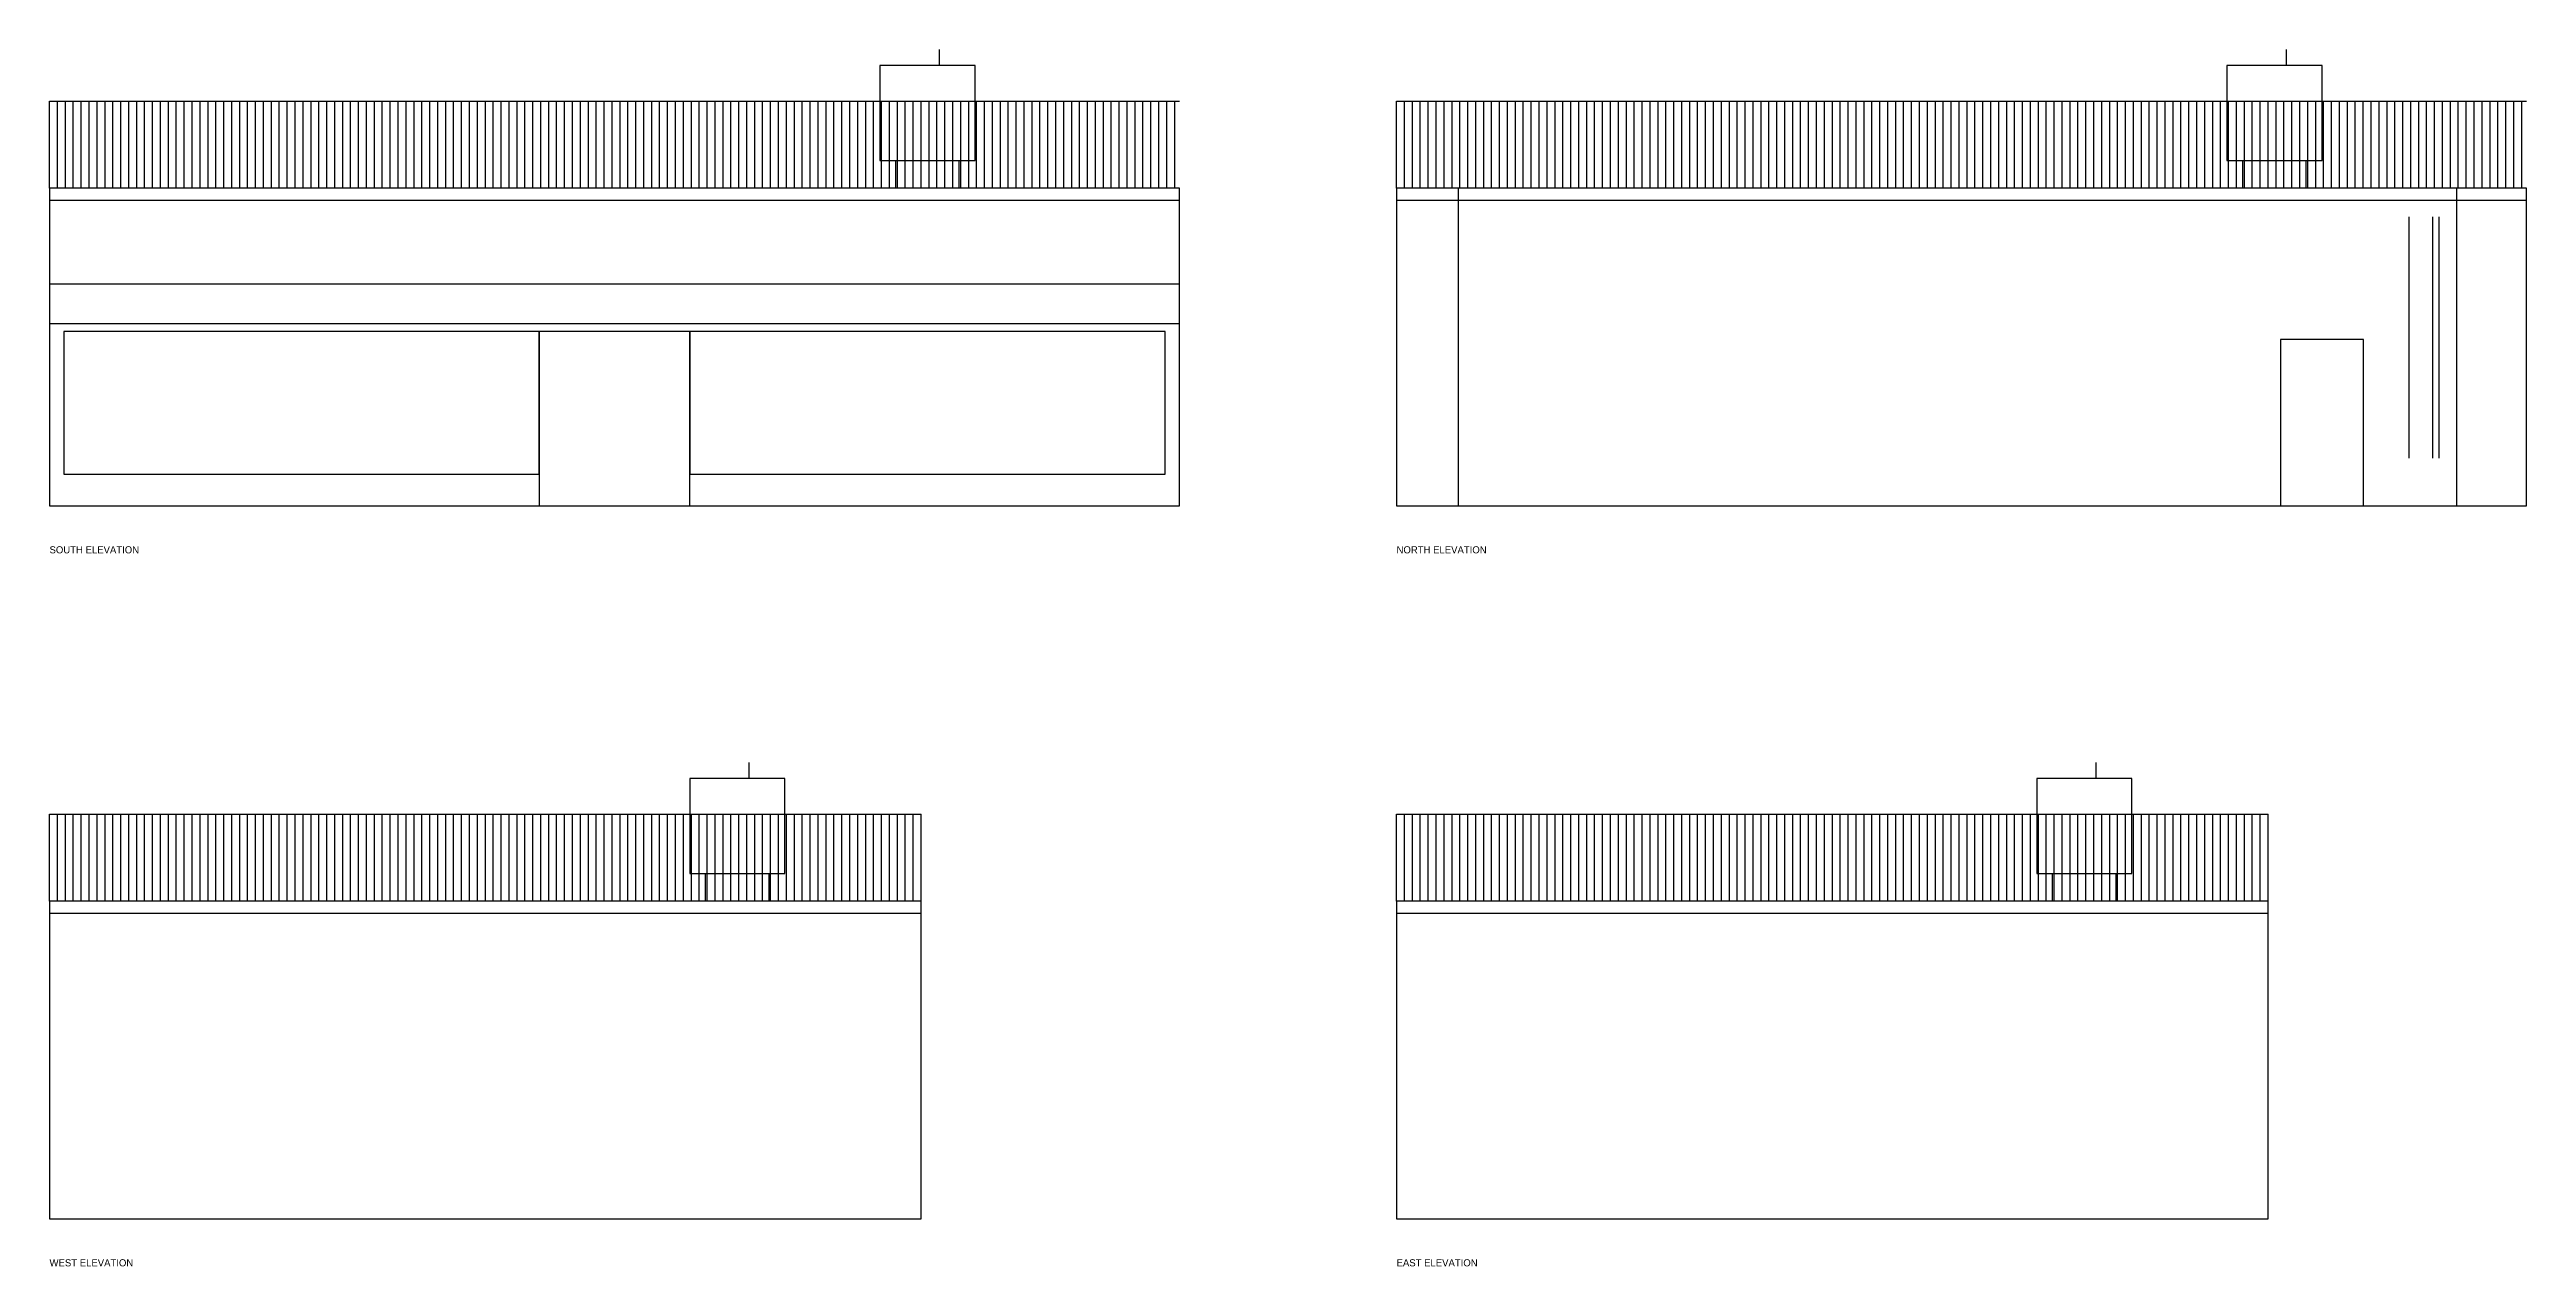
# Model space of a CAD drawing. Header units: millimetres. Extents: x -180 to 31260, y -44000 to 15420.
# Drawn here: x 0 to 31260, y -19601 to -4240 of the extents above; entities that cross this region are included whole.
import ezdxf

# ---------------------------------------------------------------- set-up
doc = ezdxf.new("R2010")
doc.units = ezdxf.units.MM
for name, color, linetype in [('DRAIN', 1, 'Continuous'), ('EXISTING', 8, 'Continuous'), ('PROPOSED', 3, 'Continuous'), ('TEXT', 7, 'Continuous')]:
    doc.layers.add(name, color=color, linetype=linetype)

msp = doc.modelspace()

# ---------------------------------------------------------------- texts
at = {"layer": 'TEXT'}
for s, p in [('SOUTH ELEVATION', (0, -10600)), ('NORTH ELEVATION', (17000, -10600)), ('WEST ELEVATION', (0, -19600)), ('EAST ELEVATION', (17000, -19600))]:
    msp.add_text(s, height=90, dxfattribs=at).set_placement(p)

# ---------------------------------------------------------------- linework, layer by layer
at = {"layer": 'DRAIN'}
for p, q in [((17780, -10000), (17780, -5990)), ((30380, -10000), (30380, -5990))]:
    msp.add_line(p, q, dxfattribs=at)
at = {"layer": 'EXISTING'}
for p, q in [((0, -5990), (0, -4890)), ((100, -5990), (100, -4890)), ((200, -5990), (200, -4890)), ((300, -5990), (300, -4890)), ((400, -5990), (400, -4890)), ((500, -5990), (500, -4890)), ((600, -5990), (600, -4890)), ((700, -5990), (700, -4890)), ((800, -5990), (800, -4890)), ((900, -5990), (900, -4890)), ((1000, -5990), (1000, -4890)), ((1100, -5990), (1100, -4890)), ((1200, -5990), (1200, -4890)), ((1300, -5990), (1300, -4890)), ((1400, -5990), (1400, -4890)), ((1500, -5990), (1500, -4890)), ((1600, -5990), (1600, -4890)), ((1700, -5990), (1700, -4890)), ((1800, -5990), (1800, -4890)), ((1900, -5990), (1900, -4890)), ((2000, -5990), (2000, -4890)), ((2100, -5990), (2100, -4890)), ((2200, -5990), (2200, -4890)), ((2300, -5990), (2300, -4890)), ((2400, -5990), (2400, -4890)), ((2500, -5990), (2500, -4890)), ((2600, -5990), (2600, -4890)), ((2700, -5990), (2700, -4890)), ((2800, -5990), (2800, -4890)), ((2900, -5990), (2900, -4890)), ((3000, -5990), (3000, -4890)), ((3100, -5990), (3100, -4890)), ((3200, -5990), (3200, -4890)), ((3300, -5990), (3300, -4890)), ((3400, -5990), (3400, -4890)), ((3500, -5990), (3500, -4890)), ((3600, -5990), (3600, -4890)), ((3700, -5990), (3700, -4890)), ((3800, -5990), (3800, -4890)), ((3900, -5990), (3900, -4890)), ((4000, -5990), (4000, -4890)), ((4100, -5990), (4100, -4890)), ((4200, -5990), (4200, -4890)), ((4300, -5990), (4300, -4890)), ((4400, -5990), (4400, -4890)), ((4500, -5990), (4500, -4890)), ((4600, -5990), (4600, -4890)), ((4700, -5990), (4700, -4890)), ((4800, -5990), (4800, -4890)), ((4900, -5990), (4900, -4890)), ((5000, -5990), (5000, -4890)), ((5100, -5990), (5100, -4890)), ((5200, -5990), (5200, -4890)), ((5300, -5990), (5300, -4890)), ((5400, -5990), (5400, -4890)), ((5500, -5990), (5500, -4890)), ((5600, -5990), (5600, -4890)), ((5700, -5990), (5700, -4890)), ((5800, -5990), (5800, -4890)), ((5900, -5990), (5900, -4890)), ((6000, -5990), (6000, -4890)), ((6100, -5990), (6100, -4890)), ((6200, -5990), (6200, -4890)), ((6300, -5990), (6300, -4890)), ((6400, -5990), (6400, -4890)), ((6500, -5990), (6500, -4890)), ((6600, -5990), (6600, -4890)), ((6700, -5990), (6700, -4890)), ((6800, -5990), (6800, -4890)), ((6900, -5990), (6900, -4890)), ((7000, -5990), (7000, -4890)), ((7100, -5990), (7100, -4890)), ((7200, -5990), (7200, -4890)), ((7300, -5990), (7300, -4890)), ((7400, -5990), (7400, -4890)), ((7500, -5990), (7500, -4890)), ((7600, -5990), (7600, -4890)), ((7700, -5990), (7700, -4890)), ((7800, -5990), (7800, -4890)), ((7900, -5990), (7900, -4890)), ((8000, -5990), (8000, -4890)), ((8100, -5990), (8100, -4890)), ((8200, -5990), (8200, -4890)), ((8300, -5990), (8300, -4890)), ((8400, -5990), (8400, -4890)), ((8500, -5990), (8500, -4890)), ((8600, -5990), (8600, -4890)), ((8700, -5990), (8700, -4890)), ((8800, -5990), (8800, -4890)), ((8900, -5990), (8900, -4890)), ((9000, -5990), (9000, -4890)), ((9100, -5990), (9100, -4890)), ((9200, -5990), (9200, -4890)), ((9300, -5990), (9300, -4890)), ((9400, -5990), (9400, -4890)), ((9500, -5990), (9500, -4890)), ((9600, -5990), (9600, -4890)), ((9700, -5990), (9700, -4890)), ((9800, -5990), (9800, -4890)), ((9900, -5990), (9900, -4890)), ((10000, -5990), (10000, -4890)), ((10100, -5990), (10100, -4890)), ((10200, -5990), (10200, -4890)), ((10300, -5990), (10300, -4890)), ((10400, -5990), (10400, -4890)), ((10500, -5990), (10500, -4890)), ((10600, -5990), (10600, -4890)), ((10700, -5990), (10700, -4890)), ((10800, -5990), (10800, -4890)), ((10900, -5990), (10900, -4890)), ((11000, -5990), (11000, -4890)), ((11100, -5990), (11100, -4890)), ((11200, -5990), (11200, -4890)), ((11300, -5990), (11300, -4890)), ((11400, -5990), (11400, -4890)), ((11500, -5990), (11500, -4890)), ((11600, -5990), (11600, -4890)), ((11700, -5990), (11700, -4890)), ((11800, -5990), (11800, -4890)), ((11900, -5990), (11900, -4890)), ((12000, -5990), (12000, -4890)), ((12100, -5990), (12100, -4890)), ((12200, -5990), (12200, -4890)), ((12300, -5990), (12300, -4890)), ((12400, -5990), (12400, -4890)), ((12500, -5990), (12500, -4890)), ((12600, -5990), (12600, -4890)), ((12700, -5990), (12700, -4890)), ((12800, -5990), (12800, -4890)), ((12900, -5990), (12900, -4890)), ((13000, -5990), (13000, -4890)), ((13100, -5990), (13100, -4890)), ((13200, -5990), (13200, -4890)), ((13300, -5990), (13300, -4890)), ((13400, -5990), (13400, -4890)), ((13500, -5990), (13500, -4890)), ((13600, -5990), (13600, -4890)), ((13700, -5990), (13700, -4890)), ((13800, -5990), (13800, -4890)), ((13900, -5990), (13900, -4890)), ((14000, -5990), (14000, -4890)), ((14100, -5990), (14100, -4890)), ((14200, -5990), (14200, -4890)), ((17000, -5990), (17000, -4890)), ((17100, -5990), (17100, -4890)), ((17200, -5990), (17200, -4890)), ((17300, -5990), (17300, -4890)), ((17400, -5990), (17400, -4890)), ((17500, -5990), (17500, -4890)), ((17600, -5990), (17600, -4890)), ((17700, -5990), (17700, -4890)), ((17800, -5990), (17800, -4890)), ((17900, -5990), (17900, -4890)), ((18000, -5990), (18000, -4890)), ((18100, -5990), (18100, -4890)), ((18200, -5990), (18200, -4890)), ((18300, -5990), (18300, -4890)), ((18400, -5990), (18400, -4890)), ((18500, -5990), (18500, -4890)), ((18600, -5990), (18600, -4890)), ((18700, -5990), (18700, -4890)), ((18800, -5990), (18800, -4890)), ((18900, -5990), (18900, -4890)), ((19000, -5990), (19000, -4890)), ((19100, -5990), (19100, -4890)), ((19200, -5990), (19200, -4890)), ((19300, -5990), (19300, -4890)), ((19400, -5990), (19400, -4890)), ((19500, -5990), (19500, -4890)), ((19600, -5990), (19600, -4890)), ((19700, -5990), (19700, -4890)), ((19800, -5990), (19800, -4890)), ((19900, -5990), (19900, -4890)), ((20000, -5990), (20000, -4890)), ((20100, -5990), (20100, -4890)), ((20200, -5990), (20200, -4890)), ((20300, -5990), (20300, -4890)), ((20400, -5990), (20400, -4890)), ((20500, -5990), (20500, -4890)), ((20600, -5990), (20600, -4890)), ((20700, -5990), (20700, -4890)), ((20800, -5990), (20800, -4890)), ((20900, -5990), (20900, -4890)), ((21000, -5990), (21000, -4890)), ((21100, -5990), (21100, -4890)), ((21200, -5990), (21200, -4890)), ((21300, -5990), (21300, -4890)), ((21400, -5990), (21400, -4890)), ((21500, -5990), (21500, -4890)), ((21600, -5990), (21600, -4890)), ((21700, -5990), (21700, -4890)), ((21800, -5990), (21800, -4890)), ((21900, -5990), (21900, -4890)), ((22000, -5990), (22000, -4890)), ((22100, -5990), (22100, -4890)), ((22200, -5990), (22200, -4890)), ((22300, -5990), (22300, -4890)), ((22400, -5990), (22400, -4890)), ((22500, -5990), (22500, -4890)), ((22600, -5990), (22600, -4890)), ((22700, -5990), (22700, -4890)), ((22800, -5990), (22800, -4890)), ((22900, -5990), (22900, -4890)), ((23000, -5990), (23000, -4890)), ((23100, -5990), (23100, -4890)), ((23200, -5990), (23200, -4890)), ((23300, -5990), (23300, -4890)), ((23400, -5990), (23400, -4890)), ((23500, -5990), (23500, -4890)), ((23600, -5990), (23600, -4890)), ((23700, -5990), (23700, -4890)), ((23800, -5990), (23800, -4890)), ((23900, -5990), (23900, -4890)), ((24000, -5990), (24000, -4890)), ((24100, -5990), (24100, -4890)), ((24200, -5990), (24200, -4890)), ((24300, -5990), (24300, -4890)), ((24400, -5990), (24400, -4890)), ((24500, -5990), (24500, -4890)), ((24600, -5990), (24600, -4890)), ((24700, -5990), (24700, -4890)), ((24800, -5990), (24800, -4890)), ((24900, -5990), (24900, -4890)), ((25000, -5990), (25000, -4890)), ((25100, -5990), (25100, -4890)), ((25200, -5990), (25200, -4890)), ((25300, -5990), (25300, -4890)), ((25400, -5990), (25400, -4890)), ((25500, -5990), (25500, -4890)), ((25600, -5990), (25600, -4890)), ((25700, -5990), (25700, -4890)), ((25800, -5990), (25800, -4890)), ((25900, -5990), (25900, -4890)), ((26000, -5990), (26000, -4890)), ((26100, -5990), (26100, -4890)), ((26200, -5990), (26200, -4890)), ((26300, -5990), (26300, -4890)), ((26400, -5990), (26400, -4890)), ((26500, -5990), (26500, -4890)), ((26600, -5990), (26600, -4890)), ((26700, -5990), (26700, -4890)), ((26800, -5990), (26800, -4890)), ((26900, -5990), (26900, -4890)), ((27000, -5990), (27000, -4890)), ((27100, -5990), (27100, -4890)), ((27200, -5990), (27200, -4890)), ((27300, -5990), (27300, -4890)), ((27400, -5990), (27400, -4890)), ((27500, -5990), (27500, -4890)), ((27600, -5990), (27600, -4890)), ((27700, -5990), (27700, -4890)), ((27800, -5990), (27800, -4890)), ((27900, -5990), (27900, -4890)), ((28000, -5990), (28000, -4890)), ((28100, -5990), (28100, -4890)), ((28200, -5990), (28200, -4890)), ((28300, -5990), (28300, -4890)), ((28400, -5990), (28400, -4890)), ((28500, -5990), (28500, -4890)), ((28600, -5990), (28600, -4890)), ((28700, -5990), (28700, -4890)), ((28800, -5990), (28800, -4890)), ((28900, -5990), (28900, -4890)), ((29000, -5990), (29000, -4890)), ((29100, -5990), (29100, -4890)), ((29200, -5990), (29200, -4890)), ((29300, -5990), (29300, -4890)), ((29400, -5990), (29400, -4890)), ((29500, -5990), (29500, -4890)), ((29600, -5990), (29600, -4890)), ((29700, -5990), (29700, -4890)), ((29800, -5990), (29800, -4890)), ((29900, -5990), (29900, -4890)), ((30000, -5990), (30000, -4890)), ((30100, -5990), (30100, -4890)), ((30200, -5990), (30200, -4890)), ((30300, -5990), (30300, -4890)), ((30400, -5990), (30400, -4890)), ((30500, -5990), (30500, -4890)), ((30600, -5990), (30600, -4890)), ((30700, -5990), (30700, -4890)), ((30800, -5990), (30800, -4890)), ((30900, -5990), (30900, -4890)), ((31000, -5990), (31000, -4890)), ((31100, -5990), (31100, -4890)), ((31200, -5990), (31200, -4890)), ((0, -6140), (14260, -6140)), ((17000, -6140), (31260, -6140)), ((0, -14990), (0, -13890)), ((100, -14990), (100, -13890)), ((200, -14990), (200, -13890)), ((300, -14990), (300, -13890)), ((400, -14990), (400, -13890)), ((500, -14990), (500, -13890)), ((600, -14990), (600, -13890)), ((700, -14990), (700, -13890)), ((800, -14990), (800, -13890)), ((900, -14990), (900, -13890)), ((1000, -14990), (1000, -13890)), ((1100, -14990), (1100, -13890)), ((1200, -14990), (1200, -13890)), ((1300, -14990), (1300, -13890)), ((1400, -14990), (1400, -13890)), ((1500, -14990), (1500, -13890)), ((1600, -14990), (1600, -13890)), ((1700, -14990), (1700, -13890)), ((1800, -14990), (1800, -13890)), ((1900, -14990), (1900, -13890)), ((2000, -14990), (2000, -13890)), ((2100, -14990), (2100, -13890)), ((2200, -14990), (2200, -13890)), ((2300, -14990), (2300, -13890)), ((2400, -14990), (2400, -13890)), ((2500, -14990), (2500, -13890)), ((2600, -14990), (2600, -13890)), ((2700, -14990), (2700, -13890)), ((2800, -14990), (2800, -13890)), ((2900, -14990), (2900, -13890)), ((3000, -14990), (3000, -13890)), ((3100, -14990), (3100, -13890)), ((3200, -14990), (3200, -13890)), ((3300, -14990), (3300, -13890)), ((3400, -14990), (3400, -13890)), ((3500, -14990), (3500, -13890)), ((3600, -14990), (3600, -13890)), ((3700, -14990), (3700, -13890)), ((3800, -14990), (3800, -13890)), ((3900, -14990), (3900, -13890)), ((4000, -14990), (4000, -13890)), ((4100, -14990), (4100, -13890)), ((4200, -14990), (4200, -13890)), ((4300, -14990), (4300, -13890)), ((4400, -14990), (4400, -13890)), ((4500, -14990), (4500, -13890)), ((4600, -14990), (4600, -13890)), ((4700, -14990), (4700, -13890)), ((4800, -14990), (4800, -13890)), ((4900, -14990), (4900, -13890)), ((5000, -14990), (5000, -13890)), ((5100, -14990), (5100, -13890)), ((5200, -14990), (5200, -13890)), ((5300, -14990), (5300, -13890)), ((5400, -14990), (5400, -13890)), ((5500, -14990), (5500, -13890)), ((5600, -14990), (5600, -13890)), ((5700, -14990), (5700, -13890)), ((5800, -14990), (5800, -13890)), ((5900, -14990), (5900, -13890)), ((6000, -14990), (6000, -13890)), ((6100, -14990), (6100, -13890)), ((6200, -14990), (6200, -13890)), ((6300, -14990), (6300, -13890)), ((6400, -14990), (6400, -13890)), ((6500, -14990), (6500, -13890)), ((6600, -14990), (6600, -13890)), ((6700, -14990), (6700, -13890)), ((6800, -14990), (6800, -13890)), ((6900, -14990), (6900, -13890)), ((7000, -14990), (7000, -13890)), ((7100, -14990), (7100, -13890)), ((7200, -14990), (7200, -13890)), ((7300, -14990), (7300, -13890)), ((7400, -14990), (7400, -13890)), ((7500, -14990), (7500, -13890)), ((7600, -14990), (7600, -13890)), ((7700, -14990), (7700, -13890)), ((7800, -14990), (7800, -13890)), ((7900, -14990), (7900, -13890)), ((8000, -14990), (8000, -13890)), ((8100, -14990), (8100, -13890)), ((8200, -14990), (8200, -13890)), ((8300, -14990), (8300, -13890)), ((8400, -14990), (8400, -13890)), ((8500, -14990), (8500, -13890)), ((8600, -14990), (8600, -13890)), ((8700, -14990), (8700, -13890)), ((8800, -14990), (8800, -13890)), ((8900, -14990), (8900, -13890)), ((9000, -14990), (9000, -13890)), ((9100, -14990), (9100, -13890)), ((9200, -14990), (9200, -13890)), ((9300, -14990), (9300, -13890)), ((9400, -14990), (9400, -13890)), ((9500, -14990), (9500, -13890)), ((9600, -14990), (9600, -13890)), ((9700, -14990), (9700, -13890)), ((9800, -14990), (9800, -13890)), ((9900, -14990), (9900, -13890)), ((10000, -14990), (10000, -13890)), ((10100, -14990), (10100, -13890)), ((10200, -14990), (10200, -13890)), ((10300, -14990), (10300, -13890)), ((10400, -14990), (10400, -13890)), ((10500, -14990), (10500, -13890)), ((10600, -14990), (10600, -13890)), ((10700, -14990), (10700, -13890)), ((10800, -14990), (10800, -13890)), ((10900, -14990), (10900, -13890)), ((11000, -14990), (11000, -13890)), ((17000, -14990), (17000, -13890)), ((17100, -14990), (17100, -13890)), ((17200, -14990), (17200, -13890)), ((17300, -14990), (17300, -13890)), ((17400, -14990), (17400, -13890)), ((17500, -14990), (17500, -13890)), ((17600, -14990), (17600, -13890)), ((17700, -14990), (17700, -13890)), ((17800, -14990), (17800, -13890)), ((17900, -14990), (17900, -13890)), ((18000, -14990), (18000, -13890)), ((18100, -14990), (18100, -13890)), ((18200, -14990), (18200, -13890)), ((18300, -14990), (18300, -13890)), ((18400, -14990), (18400, -13890)), ((18500, -14990), (18500, -13890)), ((18600, -14990), (18600, -13890)), ((18700, -14990), (18700, -13890)), ((18800, -14990), (18800, -13890)), ((18900, -14990), (18900, -13890)), ((19000, -14990), (19000, -13890)), ((19100, -14990), (19100, -13890)), ((19200, -14990), (19200, -13890)), ((19300, -14990), (19300, -13890)), ((19400, -14990), (19400, -13890)), ((19500, -14990), (19500, -13890)), ((19600, -14990), (19600, -13890)), ((19700, -14990), (19700, -13890)), ((19800, -14990), (19800, -13890)), ((19900, -14990), (19900, -13890)), ((20000, -14990), (20000, -13890)), ((20100, -14990), (20100, -13890)), ((20200, -14990), (20200, -13890)), ((20300, -14990), (20300, -13890)), ((20400, -14990), (20400, -13890)), ((20500, -14990), (20500, -13890)), ((20600, -14990), (20600, -13890)), ((20700, -14990), (20700, -13890)), ((20800, -14990), (20800, -13890)), ((20900, -14990), (20900, -13890)), ((21000, -14990), (21000, -13890)), ((21100, -14990), (21100, -13890)), ((21200, -14990), (21200, -13890)), ((21300, -14990), (21300, -13890)), ((21400, -14990), (21400, -13890)), ((21500, -14990), (21500, -13890)), ((21600, -14990), (21600, -13890)), ((21700, -14990), (21700, -13890)), ((21800, -14990), (21800, -13890)), ((21900, -14990), (21900, -13890)), ((22000, -14990), (22000, -13890)), ((22100, -14990), (22100, -13890)), ((22200, -14990), (22200, -13890)), ((22300, -14990), (22300, -13890)), ((22400, -14990), (22400, -13890)), ((22500, -14990), (22500, -13890)), ((22600, -14990), (22600, -13890)), ((22700, -14990), (22700, -13890)), ((22800, -14990), (22800, -13890)), ((22900, -14990), (22900, -13890)), ((23000, -14990), (23000, -13890)), ((23100, -14990), (23100, -13890)), ((23200, -14990), (23200, -13890)), ((23300, -14990), (23300, -13890)), ((23400, -14990), (23400, -13890)), ((23500, -14990), (23500, -13890)), ((23600, -14990), (23600, -13890)), ((23700, -14990), (23700, -13890)), ((23800, -14990), (23800, -13890)), ((23900, -14990), (23900, -13890)), ((24000, -14990), (24000, -13890)), ((24100, -14990), (24100, -13890)), ((24200, -14990), (24200, -13890)), ((24300, -14990), (24300, -13890)), ((24400, -14990), (24400, -13890)), ((24500, -14990), (24500, -13890)), ((24600, -14990), (24600, -13890)), ((24700, -14990), (24700, -13890)), ((24800, -14990), (24800, -13890)), ((24900, -14990), (24900, -13890)), ((25000, -14990), (25000, -13890)), ((25100, -14990), (25100, -13890)), ((25200, -14990), (25200, -13890)), ((25300, -14990), (25300, -13890)), ((25400, -14990), (25400, -13890)), ((25500, -14990), (25500, -13890)), ((25600, -14990), (25600, -13890)), ((25700, -14990), (25700, -13890)), ((25800, -14990), (25800, -13890)), ((25900, -14990), (25900, -13890)), ((26000, -14990), (26000, -13890)), ((26100, -14990), (26100, -13890)), ((26200, -14990), (26200, -13890)), ((26300, -14990), (26300, -13890)), ((26400, -14990), (26400, -13890)), ((26500, -14990), (26500, -13890)), ((26600, -14990), (26600, -13890)), ((26700, -14990), (26700, -13890)), ((26800, -14990), (26800, -13890)), ((26900, -14990), (26900, -13890)), ((27000, -14990), (27000, -13890)), ((27100, -14990), (27100, -13890)), ((27200, -14990), (27200, -13890)), ((27300, -14990), (27300, -13890)), ((27400, -14990), (27400, -13890)), ((27500, -14990), (27500, -13890)), ((27600, -14990), (27600, -13890)), ((27700, -14990), (27700, -13890)), ((27800, -14990), (27800, -13890)), ((27900, -14990), (27900, -13890)), ((28000, -14990), (28000, -13890)), ((0, -15140), (11000, -15140)), ((17000, -15140), (28000, -15140))]:
    msp.add_line(p, q, dxfattribs=at)
for points in [[(0, -10000), (14260, -10000), (14260, -5990), (0, -5990)], [(17000, -10000), (31260, -10000), (31260, -5990), (17000, -5990)], [(180, -9600), (6180, -9600), (6180, -7800), (180, -7800)], [(6180, -10000), (8080, -10000), (8080, -7800), (6180, -7800)], [(8080, -9600), (14080, -9600), (14080, -7800), (8080, -7800)], [(0, -19000), (11000, -19000), (11000, -14990), (0, -14990)], [(17000, -19000), (28000, -19000), (28000, -14990), (17000, -14990)]]:
    msp.add_lwpolyline(points, close=True, dxfattribs=at)
at = {"layer": 'PROPOSED'}
for p, q in [((11230, -4440), (11230, -4240)), ((28230, -4440), (28230, -4240)), ((0, -5990), (0, -4890)), ((0, -4890), (14260, -4890)), ((1200, -5990), (1200, -4890)), ((2400, -5990), (2400, -4890)), ((3600, -5990), (3600, -4890)), ((4800, -5990), (4800, -4890)), ((6000, -5990), (6000, -4890)), ((7200, -5990), (7200, -4890)), ((8400, -5990), (8400, -4890)), ((9600, -5990), (9600, -4890)), ((10800, -5990), (10800, -4890)), ((12000, -5990), (12000, -4890)), ((13200, -5990), (13200, -4890)), ((17000, -5990), (17000, -4890)), ((17000, -4890), (31260, -4890)), ((18200, -5990), (18200, -4890)), ((19400, -5990), (19400, -4890)), ((20600, -5990), (20600, -4890)), ((21800, -5990), (21800, -4890)), ((23000, -5990), (23000, -4890)), ((24200, -5990), (24200, -4890)), ((25400, -5990), (25400, -4890)), ((26600, -5990), (26600, -4890)), ((27800, -5990), (27800, -4890)), ((29000, -5990), (29000, -4890)), ((30200, -5990), (30200, -4890)), ((10680, -5990), (10680, -5640)), ((11480, -5990), (11480, -5640)), ((27680, -5990), (27680, -5640)), ((28480, -5990), (28480, -5640)), ((29780, -9400), (29780, -6350)), ((30080, -9400), (30080, -6350)), ((30160, -9400), (30160, -6350)), ((8830, -13440), (8830, -13240)), ((25830, -13440), (25830, -13240)), ((0, -14990), (0, -13890)), ((0, -13890), (11000, -13890)), ((1200, -14990), (1200, -13890)), ((2400, -14990), (2400, -13890)), ((3600, -14990), (3600, -13890)), ((4800, -14990), (4800, -13890)), ((6000, -14990), (6000, -13890)), ((7200, -14990), (7200, -13890)), ((8400, -14990), (8400, -13890)), ((9600, -14990), (9600, -13890)), ((10800, -14990), (10800, -13890)), ((17000, -14990), (17000, -13890)), ((17000, -13890), (28000, -13890)), ((18200, -14990), (18200, -13890)), ((19400, -14990), (19400, -13890)), ((20600, -14990), (20600, -13890)), ((21800, -14990), (21800, -13890)), ((23000, -14990), (23000, -13890)), ((24200, -14990), (24200, -13890)), ((25400, -14990), (25400, -13890)), ((26600, -14990), (26600, -13890)), ((27800, -14990), (27800, -13890)), ((8280, -14990), (8280, -14640)), ((9080, -14990), (9080, -14640)), ((25280, -14990), (25280, -14640)), ((26080, -14990), (26080, -14640))]:
    msp.add_line(p, q, dxfattribs=at)
for points in [[(10480, -5640), (11680, -5640), (11680, -4440), (10480, -4440)], [(27480, -5640), (28680, -5640), (28680, -4440), (27480, -4440)], [(0, -7700), (14260, -7700), (14260, -7200), (0, -7200)], [(28155, -10000), (29205, -10000), (29205, -7900), (28155, -7900)], [(8080, -14640), (9280, -14640), (9280, -13440), (8080, -13440)], [(25080, -14640), (26280, -14640), (26280, -13440), (25080, -13440)]]:
    msp.add_lwpolyline(points, close=True, dxfattribs=at)

msp.set_redraw_order([(e.dxf.handle, doc.entitydb.next_handle()) for e in msp.query("TEXT MTEXT ATTDEF DIMENSION ARC_DIMENSION")])  # texts and dimensions are drawn at this point

doc.saveas('drawing.dxf')
